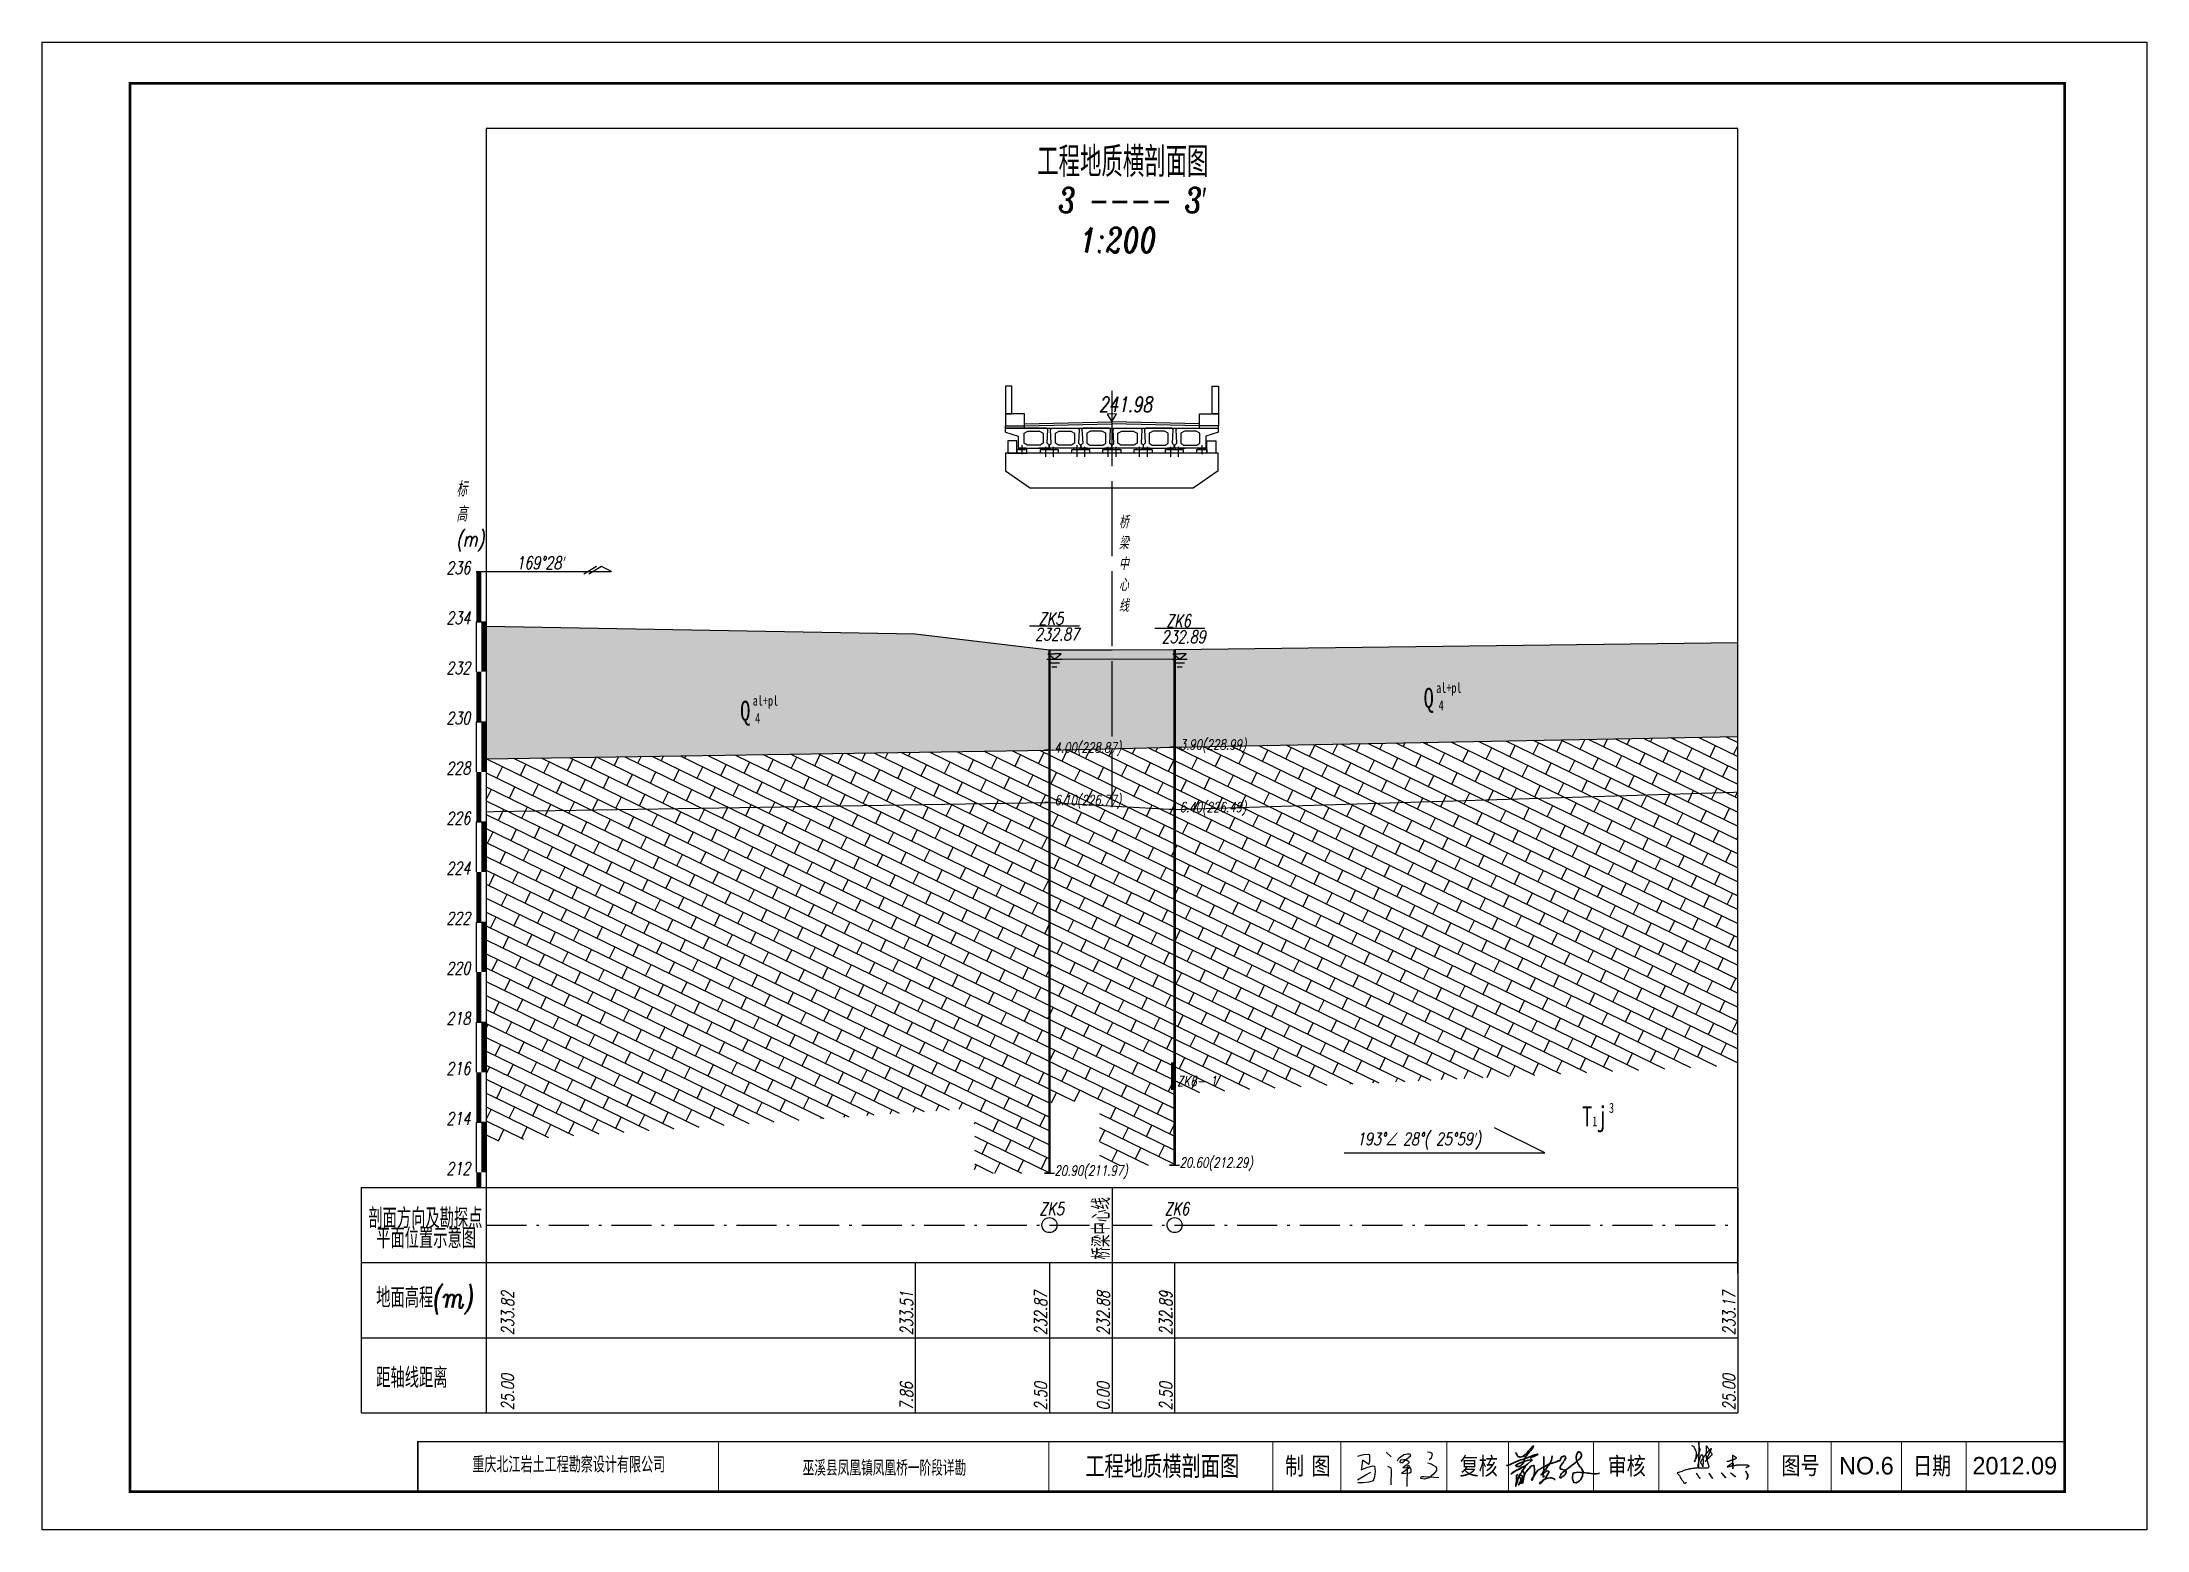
# Model space of a CAD drawing. Header units: millimetres. Extents: x -513 to 23624, y -721 to 12066.
# Drawn here: x 328.3 to 748.8, y -540.9 to -243.7 of the extents above; entities that cross this region are included whole.
import ezdxf
from ezdxf.enums import TextEntityAlignment as Align

# ---------------------------------------------------------------- set-up
doc = ezdxf.new("R2010")
doc.units = ezdxf.units.MM
for name, pattern in [('ACAD_ISO10W100', [18, 12, -3, 0, -3]), ('x-tc', [18, 15, -3]), ('公路风化界线', [12.5, 8, -2, 0.5, -2])]:
    doc.linetypes.add(name, pattern=pattern)
for name, color, linetype in [('C35', 1, 'Continuous'), ('图框', 7, 'Continuous'), ('地形线', 7, 'Continuous'), ('文字层', 7, 'Continuous'), ('桥型', 1, 'Continuous'), ('水位', 6, 'Continuous'), ('签名', 7, 'Continuous')]:
    doc.layers.add(name, color=color, linetype=linetype)
doc.layers.add('结构轮廓', color=1, linetype='Continuous', lineweight=35)
doc.styles.add('FS', font='fsdb_e.shx', dxfattribs={"width": 0.75, "bigfont": 'fsdb.shx'})
doc.styles.add('fsdb', font='italc1.shx', dxfattribs={"width": 0.75, "bigfont": 'fsdb.shx'})
doc.styles.add('FSMM', font='fsdb_e.shx', dxfattribs={"width": 0.75, "bigfont": 'fsdb.shx'})
doc.styles.get("Standard").update_dxf_attribs({"font": 'italc1.shx', "width": 0.75, "bigfont": 'fsdb.shx'})
doc.styles.add('xdb', font='italc1.shx', dxfattribs={"width": 0.75, "bigfont": 'fsdb.shx'})
doc.styles.add('宋体', font='italc1.shx', dxfattribs={"width": 0.75, "bigfont": 'fsdb.shx'})
doc.linetypes.add('x-bzh', pattern='A,0,-0.35,[138,ltypeshp.shx,S=0.3,R=0,X=-0.35,Y=0],-2.65', length=3)
pattern_1 = [(334.00855, (0, 0), (1.0955924, 2.247149), []), (64.00855, (0, 0), (-2.499846, 4.000097), [2.5, -2.5])]

msp = doc.modelspace()

# ---------------------------------------------------------------- texts
at = {"attachment_point": 1, "style": 'xdb'}
for s, insert, char_height, width in [('标', (411.04965, -331.48033), 3, 6), ('高', (411.04965, -336.48033), 3, 6), ('(m)', (411.04965, -341.48033), 3, 18), ('236', (409.04965, -347.48033), 2.5, 15), ('234', (409.04965, -357.48033), 2.5, 15), ('232', (409.04965, -367.48033), 2.5, 15), ('230', (409.04965, -377.48033), 2.5, 15), ('228', (409.04965, -387.48033), 2.5, 15), ('226', (409.04965, -397.48033), 2.5, 15), ('224', (409.04965, -407.48033), 2.5, 15), ('222', (409.04965, -417.48033), 2.5, 15), ('220', (409.04965, -427.48033), 2.5, 15), ('218', (409.04965, -437.48033), 2.5, 15), ('216', (409.04965, -447.48033), 2.5, 15), ('214', (409.04965, -457.48033), 2.5, 15), ('212', (409.04965, -467.48033), 2.5, 15), ('剖面方向及勘探点', (393.47555, -476.66403), 4, 35), ('ZK5', (527.54965, -475.52777), 2.5, 15), ('ZK6', (552.54965, -475.52777), 2.5, 15), ('平面位置示意图', (395.04965, -480.6512), 4, 35), ('地面高程(m)', (395.04965, -492.52777), 4, 35), ('距轴线距离', (395.04965, -508.52777), 4, 35)]:
    msp.add_mtext(s, dxfattribs=dict(at, insert=insert, char_height=char_height, width=width))
at = {"color": 7, "linetype": 'Continuous', "attachment_point": 1}
for s, insert, char_height, width, style in [('169°28′', (423.04965, -346.48033), 2.5, 35, 'xdb'), ('{\\fSimSun|b0|i0|c134|p2;al+pl}', (470.25543, -374.26654), 2, 20, '宋体'), ('{\\fSimSun|b0|i0|c134|p2;Q}', (604.29488, -372.70468), 4, 8, '宋体'), ('{\\fSimSun|b0|i0|c134|p2;al+pl}', (606.79488, -371.70468), 2, 20, '宋体'), ('{\\fSimSun|b0|i0|c134|p2;Q}', (467.75543, -375.26654), 4, 8, '宋体'), ('{\\fSimSun|b0|i0|c134|p2;4}', (470.75543, -377.76654), 2, 4, '宋体'), ('{\\fSimSun|b0|i0|c134|p2;4}', (607.29488, -375.20468), 2, 4, '宋体'), ('4.00(228.87)', (530.54965, -383.63033), 2, 48, 'xdb'), ('3.90(228.99)', (555.54965, -383.03033), 2, 48, 'xdb'), ('6.10(226.77)', (530.54965, -394.13033), 2, 48, 'xdb'), ('6.40(226.49)', (555.54965, -395.53033), 2, 48, 'xdb'), ('ZK6- 1', (555.04965, -450.28033), 2, 24, 'xdb'), (' 193°∠ 28°( 25°59′)', (589.68281, -461.56428), 2.5, 95, 'xdb'), ('20.60(212.29)', (555.54965, -466.53033), 2, 52, 'xdb'), ('20.90(211.97)', (530.54965, -468.13033), 2, 52, 'xdb')]:
    msp.add_mtext(s, dxfattribs=dict(at, insert=insert, char_height=char_height, width=width, style=style))
at = {"attachment_point": 1, "style": 'xdb'}
for s, insert, char_height, width, rotation in [('232.87', (526.6519, -360.74516), 2.5, 30, 359.9999985), ('ZK5', (527.41137, -357.61787), 2.5, 15, 359.9999985), ('桥梁中心线', (538.14595, -486.90064), 3.5, 30, 89.9999985), ('233.82', (420.04965, -502.02777), 2.5, 30, 89.9999985), ('233.51', (499.74965, -502.02777), 2.5, 30, 89.9999985), ('232.87', (526.54965, -502.02777), 2.5, 30, 89.9999985), ('232.88', (539.04965, -502.02777), 2.5, 30, 89.9999985), ('232.89', (551.54965, -502.02777), 2.5, 30, 89.9999985), ('233.17', (664.04965, -502.02777), 2.5, 30, 89.9999985), ('25.00', (420.04965, -517.02777), 2.5, 25, 89.9999985), ('7.86', (499.74965, -517.02777), 2.5, 20, 89.9999985), ('2.50', (526.54965, -517.02777), 2.5, 20, 89.9999985), ('0.00', (539.04965, -517.02777), 2.5, 20, 89.9999985), ('2.50', (551.54965, -517.02777), 2.5, 20, 89.9999985), ('25.00', (664.04965, -517.02777), 2.5, 25, 89.9999985)]:
    msp.add_mtext(s, dxfattribs=dict(at, insert=insert, char_height=char_height, width=width, rotation=rotation))
at = {"color": 7, "linetype": 'Continuous', "char_height": 2.5, "attachment_point": 1, "rotation": 359.9999985, "style": 'xdb'}
for s, insert, width in [('232.89', (551.93475, -361.24844), 30), ('ZK6', (552.88116, -358.08045), 15)]:
    msp.add_mtext(s, dxfattribs=dict(at, insert=insert, width=width))
at = {"attachment_point": 1}
for s, insert, char_height, width in [('\\f仿宋_GB2312|b0|i0|c134|p49;T\\H2;1\\H4;j', (635.94243, -456.28857), 4, 39.7944), ('\\f仿宋_GB2312|b0|i0|c134|p49;3', (641.32878, -455.59999), 2, 4.9655)]:
    msp.add_mtext(s, dxfattribs=dict(at, insert=insert, char_height=char_height, width=width))
at = {"layer": '图框', "color": 7, "linetype": 'Continuous'}
for s, height, style, width, p in [('工程地质横剖面图', 4.5, 'FS', 0.9, (552.08544, -528.07923)), ('重庆北江岩土工程勘察设计有限公司', 3.168, 'FSMM', 0.8, (433.50811, -527.71167)), ('巫溪县凤凰镇凤凰桥一阶段详勘', 3.072, 'FSMM', 0.8, (496.58028, -528.41176))]:
    msp.add_text(s, height=height, dxfattribs=dict(at, style=style, width=width)).set_placement(p, align=Align.MIDDLE)
at = {"layer": '图框', "color": 7, "linetype": 'Continuous', "style": 'FSMM'}
for s, height, p in [('制 图', 4, (581.16036, -528.08336)), ('复核', 4, (615.30265, -528.08336)), ('审核', 4, (644.86881, -528.08336)), ('图号', 4, (679.58784, -528.08336)), ('NO.6', 3.5, (692.75028, -528.08336)), ('日期', 4, (705.89474, -528.08336)), ('2012.09', 3.5, (722.39897, -528.08336))]:
    msp.add_text(s, height=height, dxfattribs=at).set_placement(p, align=Align.MIDDLE)
at = {"layer": '图框', "attachment_point": 1, "style": 'xdb'}
for s, insert, char_height, width in [('  工程地质横剖面图', (520.93686, -264.63228), 6, 84), (' 3 ---- 3′', (528.8284, -272.75382), 5, 100), ('1:200', (535.68581, -280.74668), 5, 100)]:
    msp.add_mtext(s, dxfattribs=dict(at, insert=insert, char_height=char_height, width=width))
at = {"layer": '桥型', "style": 'fsdb', "width": 0.75}
msp.add_text('241.98', height=3, dxfattribs=at).set_placement((539.43684, -317.57589))
at = {"layer": '桥型', "insert": (543.40429, -338.35955), "char_height": 2.5, "width": 1.4509533, "attachment_point": 1, "style": '宋体'}
msp.add_mtext('桥梁中心线', dxfattribs=at)

# ---------------------------------------------------------------- blocks, each defined once
blk = doc.blocks.new('A$C0A595376')
at = {"layer": '签名', "color": 7, "linetype": 'x-tc', "lineweight": -3}
for p, q in [((-0.84, 4.08), (0.06, 4.32)), ((-0.08, 3.48), (-0.22, 2.61)), ((0.41, 3.1), (-0.08, 3.48)), ((0.06, 4.32), (0.84, 4.39)), ((0.84, 4.39), (0.96, 4.29)), ((0.98, 3.4), (0.85, 2.81)), ((0.96, 4.29), (0.98, 3.4)), ((3.52, 4.68), (4.29, 4)), ((5.26, 3.36), (5.5, 3.77)), ((5.5, 3.77), (5.73, 4)), ((5.68, 3.28), (5.85, 3.53)), ((5.68, 3.17), (5.68, 3.28)), ((5.73, 4), (5.97, 4.14)), ((5.85, 3.53), (6.13, 3.55)), ((5.97, 4.14), (6.24, 4.34)), ((6.41, 3.36), (6.05, 3.08)), ((6.13, 3.55), (6.56, 3.55)), ((6.24, 4.34), (6.82, 4.44)), ((7.26, 4.09), (6.41, 3.36)), ((6.56, 3.55), (6.97, 3.3)), ((6.82, 4.44), (7, 4.45)), ((6.97, 3.3), (7.07, 3.11)), ((7, 4.45), (7.15, 4.44)), ((7.15, 4.44), (7.24, 4.35)), ((7.24, 4.35), (7.26, 4.09)), ((9.91, 4.75), (10.23, 4.7)), ((10.44, 3.8), (10.15, 3.53)), ((10.23, 4.7), (10.47, 4.62)), ((10.6, 4.38), (10.44, 3.8)), ((10.47, 4.62), (10.6, 4.38)), ((-0.87, 0.47), (-0.12, 0.9)), ((0, 0), (-0.82, 0)), ((-0.22, 2.61), (-0.31, 1.99)), ((-0.31, 1.99), (0.4, 2.28)), ((-0.12, 0.9), (0.43, 1.22)), ((0.87, 0.08), (0, 0)), ((0.4, 2.28), (1.49, 2.6)), ((0.85, 2.81), (0.41, 3.1)), ((0.43, 1.22), (1.2, 1.62)), ((1.54, 0.32), (0.87, 0.08)), ((1.49, 2.6), (1.73, 2.57)), ((1.73, 0.91), (1.54, 0.32)), ((1.73, 2.57), (1.82, 1.74)), ((1.82, 1.74), (1.73, 0.91)), ((3.74, 2.54), (4.24, 2.31)), ((4.24, 2.31), (4.32, 1.96)), ((4.32, 1.96), (4.26, -0.3)), ((5.73, 3.04), (5.68, 3.17)), ((6.05, 3.08), (5.73, 3.04)), ((7.2, 2.38), (5.9, 1.41)), ((5.9, 1.41), (7.16, 1.54)), ((6.54, 2.63), (6.11, 2.31)), ((6.11, 2.31), (7.2, 2.38)), ((7.07, 3.11), (6.54, 2.63)), ((6.75, 2.48), (6.73, -0.6)), ((6.8, 2.55), (6.75, 2.48)), ((6.88, 2.63), (6.8, 2.55)), ((7.12, 2.51), (6.88, 2.63)), ((7.35, 2.06), (7.12, 2.51)), ((7.16, 1.54), (7.39, 1.69)), ((7.39, 1.84), (7.35, 2.06)), ((7.39, 1.69), (7.39, 1.84)), ((8.88, 0.78), (8.98, 0.94)), ((8.88, 0.64), (8.88, 0.78)), ((9.41, 0.56), (8.88, 0.64)), ((8.98, 0.94), (9.3, 0.96)), ((9.3, 0.96), (11.64, 0.8)), ((10.15, 0.78), (9.41, 0.56)), ((9.89, 3.08), (10.44, 2.92)), ((10.81, 1.31), (10.15, 0.78)), ((10.44, 2.92), (10.76, 2.71)), ((10.76, 2.71), (11.13, 2.5)), ((11.27, 1.89), (10.81, 1.31)), ((11.13, 2.5), (11.27, 2.23)), ((11.27, 2.23), (11.27, 1.89))]:
    blk.add_line(p, q, dxfattribs=at)
blk = doc.blocks.new('A$C4A3225B1')
at = {"layer": '签名', "color": 7, "linetype": 'Continuous'}
for points in [[(1.36, 7.58), (1.79, 7.33), (1.86, 7.19), (1.94, 7.05), (2.02, 6.89), (2.17, 6.56), (2.24, 6.4), (2.27, 6.18), (2.29, 5.78), (2.26, 5.6), (2.2, 5.26), (2.16, 5.04), (2, 4.42), (2.04, 4.58), (1.99, 4.44), (1.94, 4.3), (1.99, 4.42), (2.01, 4.46), (2.04, 4.51), (2.06, 4.55), (2.07, 4.58), (2.09, 4.62), (2.11, 4.66), (2.14, 4.71), (2.16, 4.75), (2.18, 4.79), (2.19, 4.82), (2.32, 5.09), (2.4, 5.25), (2.47, 5.39), (2.52, 5.5), (2.58, 5.62), (2.66, 5.78), (2.78, 6.02), (2.88, 6.22), (2.97, 6.41), (3.03, 6.53), (3.08, 6.63), (3.11, 6.7), (3.08, 6.77), (3.04, 6.86), (3.01, 6.93), (2.96, 7.03), (2.94, 7.14), (2.92, 7.25), (2.9, 7.38), (2.88, 7.51), (2.86, 7.63), (2.84, 7.73), (2.83, 7.82), (2.83, 7.99), (2.81, 8.25), (2.83, 7.99), (2.81, 7.91), (2.84, 7.73), (2.8, 7.52), (2.8, 7.29), (2.79, 7.02), (2.79, 6.64), (2.79, 6.38), (2.78, 6.26), (2.78, 6.09), (2.78, 6.02), (2.78, 5.8), (2.77, 5.32), (2.76, 4.8), (2.75, 4.23), (2.75, 4.03), (2.75, 3.93), (2.75, 3.84), (2.75, 3.74), (2.74, 3.65), (2.74, 3.6), (2.74, 3.55), (2.74, 3.5), (2.74, 3.43), (2.74, 3.29), (2.74, 3.23), (2.74, 3.15), (2.71, 3.19), (2.69, 3.23), (2.68, 3.29), (2.68, 3.37), (2.68, 3.48), (2.67, 3.61), (2.66, 3.73), (2.68, 3.78), (2.69, 3.83), (2.71, 3.88), (2.73, 3.95), (2.75, 4.03), (2.78, 4.14), (2.8, 4.2), (2.81, 4.25), (2.82, 4.28), (2.83, 4.32), (2.85, 4.37), (2.86, 4.39), (2.87, 4.45), (2.94, 4.68), (2.99, 4.84), (3.02, 4.95), (3.06, 5.1), (3.08, 5.17), (3.11, 5.27), (3.15, 5.38), (3.19, 5.53), (3.28, 5.63), (3.32, 5.67), (3.36, 5.73), (3.43, 5.71), (3.49, 5.7), (3.53, 5.64), (3.56, 5.58), (3.58, 5.46), (3.58, 5.37), (3.6, 5.25), (3.61, 5.16), (3.62, 5.06), (3.63, 4.98), (3.63, 4.97), (3.66, 4.68), (3.68, 4.48), (3.69, 4.38), (3.68, 4.28), (3.67, 4.22), (3.67, 4.15), (3.66, 4.05), (3.65, 3.99), (3.64, 3.88), (3.63, 3.8), (3.61, 3.6), (3.61, 3.44), (3.61, 3.36), (3.61, 3.32), (3.61, 3.28), (3.6, 3.32), (3.59, 3.36), (3.58, 3.39), (3.56, 3.43), (3.54, 3.49), (3.53, 3.54), (3.5, 3.62), (3.48, 3.67), (3.46, 3.73), (3.44, 3.8), (3.41, 3.83), (3.38, 3.86), (3.35, 3.89), (3.33, 3.91), (3.28, 3.96), (3.26, 3.98), (3.23, 4.01), (3.21, 4.03), (3.21, 4.05), (3.21, 4.08), (3.2, 4.1), (3.2, 4.14), (3.2, 4.16), (3.19, 4.25), (3.24, 4.35), (3.27, 4.41), (3.32, 4.51), (3.36, 4.58), (3.4, 4.64), (3.44, 4.71), (3.49, 4.79), (3.52, 4.82), (3.54, 4.85), (3.59, 4.92), (3.63, 4.98), (3.69, 5.06), (3.74, 5.13), (3.79, 5.19), (3.86, 5.3), (3.91, 5.37), (3.99, 5.47), (4.04, 5.54), (4.15, 5.69), (4.22, 5.78), (4.35, 5.95), (4.4, 6.03), (4.44, 6.08), (4.49, 6.14), (4.52, 6.17), (4.56, 6.22), (4.63, 6.3), (4.69, 6.38), (4.73, 6.43), (4.77, 6.47), (4.81, 6.53), (4.86, 6.57), (4.89, 6.6), (4.95, 6.65), (4.98, 6.68), (5.05, 6.75), (5.15, 6.84), (5.23, 6.91), (5.23, 6.98), (5.29, 6.98), (5.3, 6.98), (5.32, 6.98), (5.27, 6.87), (5.22, 6.77), (5.17, 6.65), (5.12, 6.54), (5.09, 6.43), (5.02, 6.32), (4.97, 6.2), (4.89, 6.04), (4.87, 5.99), (4.8, 5.84), (4.73, 5.68), (4.68, 5.57), (4.63, 5.46), (4.6, 5.39), (4.56, 5.31), (4.48, 5.13), (4.43, 5.02), (4.36, 4.86), (4.29, 4.72), (4.25, 4.63), (4.2, 4.5), (4.17, 4.44), (4.14, 4.38), (4.21, 4.45), (4.26, 4.5), (4.3, 4.55), (4.38, 4.62), (4.43, 4.65), (4.42, 4.67), (4.49, 4.74), (4.57, 4.82), (4.59, 4.85), (4.69, 4.95), (4.76, 5.02), (4.81, 5.08), (4.92, 5.18), (4.99, 5.25), (5.03, 5.3), (5.09, 5.37), (5.15, 5.42), (5.2, 5.47), (5.26, 5.54), (5.3, 5.58), (5.35, 5.63), (5.39, 5.67), (5.42, 5.7), (5.44, 5.72), (5.47, 5.75), (5.49, 5.77), (5.47, 5.81), (5.45, 5.84), (5.43, 5.87), (5.35, 6), (5.23, 6.19), (5.14, 6.35), (5.08, 6.45), (4.95, 6.65), (4.82, 6.85), (4.66, 7.06), (4.57, 7.2), (4.44, 7.38), (4.35, 7.44), (4.26, 7.5), (4.26, 7.33), (4.26, 7.18), (4.26, 7.08), (4.26, 6.84), (4.26, 6.65), (4.26, 6.44), (4.26, 6.23), (4.24, 6.04), (4.21, 5.85), (4.22, 5.78), (4.15, 5.69), (4.23, 5.59), (4.24, 5.33), (4.28, 5.16), (4.31, 5), (4.36, 4.86), (4.43, 4.65), (4.54, 4.3), (4.59, 4.09), (4.64, 3.88), (4.71, 3.7), (4.79, 3.53), (4.76, 3.25), (4.66, 3.1), (4.4, 3.06), (4.14, 3.03), (3.83, 3.03), (3.65, 3.03), (3.36, 3.03), (3.09, 3.05), (2.9, 3.06), (2.74, 3.06), (2.66, 3.08), (2.35, 3.05), (2.04, 3.03), (1.78, 2.99), (1.6, 2.96), (1.27, 2.92), (0.88, 2.84), (0.66, 2.79), (0.36, 2.73), (-0.34, 2.48), (-0.58, 2.39), (-1.04, 2.23), (-1.29, 2.15), (-1.54, 2.08), (-1.34, 1.86), (-0.94, 1.28), (-0.74, 0.9), (-0.53, 0.64), (-0.32, 0.37), (-0.23, 0.22), (-0.08, 0.02), (0.16, 0.02), (0.34, 0.31)], [(8.39, 4.43), (8.55, 4.43), (8.62, 4.44), (8.71, 4.44), (8.77, 4.45), (8.84, 4.45), (8.91, 4.48), (9.06, 4.54), (9.14, 4.57), (9.27, 4.63), (9.43, 4.67), (9.49, 4.69), (9.63, 4.72), (9.72, 4.75), (9.85, 4.81), (9.9, 4.84), (10.07, 4.91), (10.15, 4.95), (10.25, 5.01), (10.35, 5.08), (10.24, 5.14), (10.15, 5.2), (10.05, 5.27), (9.99, 5.31), (9.9, 5.37), (9.81, 5.43), (9.74, 5.48), (9.67, 5.53), (9.61, 5.57), (9.52, 5.63), (9.52, 5.55), (9.52, 5.37), (9.53, 5.29), (9.53, 5.11), (9.53, 5.04), (9.53, 4.94), (9.54, 4.86), (9.54, 4.79), (9.54, 4.72), (9.54, 4.7), (9.54, 4.64), (9.54, 4.61), (9.54, 4.55), (9.54, 4.52), (9.54, 4.46), (9.55, 4.39), (9.55, 4.28), (9.55, 4.16), (9.55, 4.04), (9.56, 3.95), (9.56, 3.78), (9.56, 3.68), (9.56, 3.58), (9.58, 3.52), (9.57, 3.41), (9.57, 3.3), (9.57, 3.23), (9.58, 3.1), (9.63, 3.09), (9.59, 3.02), (9.6, 2.96), (9.59, 2.9), (9.61, 3.03), (9.62, 3.07), (9.63, 3.13), (9.64, 3.19), (9.67, 3.26), (9.66, 3.31), (9.67, 3.39), (9.68, 3.45), (9.69, 3.5), (9.7, 3.54), (9.75, 3.69), (9.73, 3.78), (9.77, 3.83), (9.74, 3.85), (9.72, 3.87), (9.68, 3.9), (9.64, 3.93), (9.62, 3.95), (9.56, 3.95), (9.51, 3.95), (9.39, 3.95), (9.31, 3.89), (9.26, 3.86), (9.2, 3.81), (9.13, 3.77), (9.09, 3.74), (9.05, 3.71), (9.01, 3.68), (8.95, 3.64), (8.9, 3.6), (8.83, 3.55), (8.77, 3.51), (8.73, 3.49), (8.69, 3.46), (8.63, 3.42), (8.6, 3.39), (8.56, 3.36), (8.52, 3.34), (8.47, 3.3), (8.59, 3.32), (8.73, 3.35), (8.83, 3.37), (8.92, 3.39), (9.02, 3.41), (9.11, 3.43), (9.17, 3.44), (9.26, 3.46), (9.35, 3.47), (9.45, 3.49), (9.49, 3.5), (9.56, 3.52), (9.65, 3.53), (9.73, 3.55), (9.8, 3.56), (9.87, 3.58), (9.97, 3.59), (10.03, 3.6), (10.11, 3.62), (10.19, 3.63), (10.27, 3.65), (10.31, 3.65), (10.37, 3.67), (10.42, 3.68), (10.51, 3.68), (10.88, 3.7), (10.97, 3.7), (11.17, 3.7), (11.28, 3.7), (11.4, 3.7), (11.54, 3.7), (11.65, 3.7), (11.82, 3.7), (11.94, 3.7), (12.05, 3.7), (12.18, 3.69), (12.26, 3.69), (12.34, 3.68), (12.41, 3.68), (12.47, 3.68), (12.6, 3.63), (12.72, 3.58), (12.75, 3.55), (12.84, 3.5), (12.82, 3.48), (12.79, 3.41), (12.75, 3.35), (12.69, 3.32), (12.64, 3.3), (12.52, 3.25), (12.45, 3.22), (12.37, 3.18), (12.29, 3.14), (12.22, 3.1)], [(4.8, 2.02), (4.94, 1.89), (4.99, 1.81), (5.07, 1.71), (5.08, 1.61), (5.16, 1.57), (5.18, 1.48), (5.24, 1.39), (5.29, 1.32), (5.37, 1.2), (5.43, 1.11), (5.49, 1.02), (5.52, 0.98), (5.56, 1.03), (5.48, 1.12), (5.37, 1.2), (5.3, 1.31), (5.25, 1.45), (5.07, 1.63), (5, 1.73), (4.89, 1.9), (4.8, 2.02), (5.14, 1.6), (5.21, 1.5), (5.36, 1.27), (5.53, 1.04), (5.52, 1.03), (5.46, 1.08), (5.42, 1.14), (5.37, 1.21), (5.31, 1.29), (5.27, 1.35), (5.21, 1.43), (5.17, 1.49), (5.11, 1.54)], [(7.32, 2.1), (7.46, 1.98), (7.53, 1.91), (7.61, 1.81), (7.64, 1.72), (7.72, 1.68), (7.75, 1.59), (7.81, 1.51), (7.86, 1.45), (7.96, 1.33), (8.03, 1.25), (8.1, 1.17), (8.13, 1.13), (8.16, 1.18), (8.08, 1.26), (7.96, 1.33), (7.88, 1.43), (7.82, 1.57), (7.63, 1.73), (7.54, 1.83), (7.42, 1.98), (7.32, 2.1), (7.69, 1.71), (7.77, 1.62), (7.95, 1.4), (8.14, 1.18), (8.12, 1.17), (8.06, 1.22), (8.01, 1.27), (7.96, 1.34), (7.89, 1.41), (7.84, 1.47), (7.78, 1.55), (7.73, 1.6), (7.67, 1.65)], [(9.16, 2.08), (9.33, 1.99), (9.4, 1.93), (9.5, 1.85), (9.54, 1.77), (9.63, 1.74), (9.67, 1.66), (9.75, 1.6), (9.82, 1.54), (9.94, 1.45), (10.02, 1.38), (10.1, 1.31), (10.14, 1.28), (10.16, 1.34), (10.06, 1.4), (9.94, 1.44), (9.83, 1.53), (9.75, 1.65), (9.53, 1.78), (9.43, 1.86), (9.28, 1.98), (9.16, 2.08), (9.6, 1.77), (9.7, 1.69), (9.91, 1.51), (10.13, 1.33), (10.12, 1.32), (10.05, 1.35), (9.99, 1.4), (9.93, 1.45), (9.85, 1.52), (9.79, 1.57), (9.72, 1.63), (9.66, 1.67), (9.59, 1.71)], [(12.12, 2.45), (12.38, 2.07), (12.56, 1.81), (12.59, 1.67), (12.62, 1.52), (12.56, 1.24), (12.51, 1.11), (12.46, 0.99), (12.39, 0.88), (12.33, 0.77), (12.46, 1.06), (12.56, 1.31), (12.57, 1.57), (12.55, 1.64), (12.55, 1.73), (12.52, 1.83), (12.45, 1.91), (12.43, 1.95), (12.41, 1.98), (12.3, 2.18), (12.23, 2.28), (12.17, 2.37), (12.12, 2.45), (12.41, 2.03), (12.44, 1.99), (12.48, 1.93), (12.51, 1.89), (12.53, 1.85), (12.55, 1.83), (12.56, 1.8), (12.57, 1.77), (12.58, 1.71), (12.59, 1.67), (12.59, 1.63), (12.6, 1.59), (12.59, 1.57), (12.59, 1.54), (12.6, 1.52), (12.61, 1.49), (12.59, 1.38), (12.54, 1.27), (12.52, 1.22), (12.48, 1.13), (12.46, 1.06), (12.4, 0.91), (12.39, 0.88), (12.37, 0.85), (12.35, 0.82), (12.34, 0.79), (12.33, 0.77)]]:
    blk.add_spline(points, degree=3, dxfattribs=at)
at = {"layer": '签名', "color": 7, "linetype": 'Continuous', "start_tangent": (0.570994, -0.820954), "end_tangent": (0.570994, -0.820954)}
blk.add_spline([(2.31, 2.02), (2.48, 1.77), (2.58, 1.64), (2.67, 1.5), (2.76, 1.38), (2.86, 1.23), (2.97, 1.1), (3.05, 1.05), (3.03, 0.98), (2.96, 1.05), (2.9, 1.11), (2.85, 1.19), (2.8, 1.25), (2.75, 1.34), (2.7, 1.42), (2.61, 1.54), (2.54, 1.69), (2.45, 1.82), (2.4, 1.89), (2.31, 2.02)], degree=3, dxfattribs=at)
blk = doc.blocks.new('z')
at = {"layer": '图框', "color": 7, "lineweight": 35}
for points in [[(35627840.7, 3315040.9), (35627841.2, 3315040.2), (35627841.5, 3315040), (35627842.1, 3315040.1), (35627843.9, 3315040.9), (35627845.2, 3315041.5), (35627847, 3315042.3), (35627848.9, 3315043.1), (35627850.9, 3315044), (35627852.8, 3315044.9), (35627854.8, 3315045.8), (35627857.3, 3315046.3), (35627859.6, 3315047.1), (35627862.4, 3315048.1), (35627865, 3315049.2), (35627866.5, 3315049.9), (35627868.8, 3315050.7), (35627870.9, 3315051.2), (35627872, 3315051.5), (35627872.3, 3315051.2), (35627871.6, 3315050.8), (35627869.7, 3315049.8), (35627868.3, 3315049.1), (35627867, 3315048.7), (35627866.1, 3315048.2), (35627865.4, 3315048), (35627864.6, 3315047.6)], [(35627849.8, 3315053.1), (35627850.8, 3315051.7), (35627851.6, 3315050.4), (35627852.3, 3315049.2), (35627853.1, 3315048.9), (35627853.8, 3315048.7), (35627854.6, 3315048.4), (35627855.6, 3315048.7), (35627857.1, 3315049.2), (35627859.3, 3315050.9), (35627860.8, 3315052.1), (35627862, 3315053.6), (35627862.9, 3315054.7), (35627864.1, 3315056.2), (35627865.5, 3315057.3), (35627866.4, 3315058.7), (35627867.8, 3315059.8), (35627867.2, 3315057.9), (35627865.1, 3315055.3), (35627863.8, 3315053.7), (35627861.9, 3315051.4), (35627860.7, 3315049.9), (35627858.7, 3315048.1)], [(35627894.7, 3315045), (35627895.1, 3315046.9), (35627895.5, 3315047.8), (35627896.3, 3315048.7), (35627897.7, 3315049.3), (35627898.8, 3315049.7), (35627899.5, 3315049.4), (35627899.8, 3315049), (35627900.1, 3315048.6), (35627900.2, 3315047.9), (35627899.7, 3315046.8), (35627898.9, 3315045.1), (35627898.6, 3315044.7), (35627898.1, 3315044), (35627897.5, 3315042.9), (35627896.9, 3315042.3), (35627896.3, 3315041.5), (35627895.1, 3315039.6), (35627894.8, 3315039.1), (35627894.5, 3315038.4), (35627894.5, 3315038.2), (35627894.5, 3315037.5), (35627894.5, 3315037.2), (35627894.8, 3315036.9), (35627895.7, 3315036.5), (35627896.1, 3315036.5), (35627897.5, 3315036.2), (35627898.1, 3315035.8), (35627899.5, 3315035.4), (35627900, 3315034.9), (35627900.7, 3315034.3), (35627900.7, 3315033.5), (35627900.4, 3315032.9), (35627900.3, 3315032.6), (35627900, 3315031.7), (35627899.6, 3315031.2), (35627898.5, 3315030.1), (35627897.7, 3315029.5), (35627897.2, 3315029), (35627896.7, 3315028.6), (35627896.4, 3315028.4), (35627895.9, 3315028.1), (35627895.4, 3315027.9), (35627895.1, 3315027.9), (35627894.5, 3315027.8), (35627894.1, 3315028.6), (35627894.1, 3315028.9), (35627894.9, 3315029.6), (35627895.3, 3315031.1), (35627896.1, 3315032.1), (35627897, 3315033), (35627901.2, 3315036.6), (35627903.4, 3315037.9), (35627906, 3315040.2), (35627908.9, 3315042), (35627911.6, 3315044.3), (35627913.2, 3315045.9), (35627914.8, 3315047.1), (35627916, 3315049.4), (35627915.9, 3315050.9), (35627915.8, 3315051.9), (35627915.5, 3315052.6), (35627914.9, 3315053.2), (35627914.5, 3315053.5), (35627913.5, 3315053.7), (35627912.7, 3315053.7), (35627912.4, 3315053.3), (35627912, 3315052.6), (35627911.6, 3315052.1), (35627911.3, 3315051.5), (35627911.1, 3315050.6), (35627911, 3315050), (35627910.9, 3315049.4), (35627910.7, 3315048.7), (35627910.6, 3315048.1), (35627910.7, 3315047.8), (35627910.7, 3315047.2), (35627910.9, 3315046.9), (35627910.9, 3315046.3), (35627911.5, 3315044.2), (35627912.1, 3315043.3), (35627912.5, 3315042), (35627913.1, 3315041), (35627913.8, 3315039.7), (35627914.5, 3315038.8), (35627915.6, 3315037.7), (35627916.1, 3315037), (35627917.4, 3315034.8), (35627917.6, 3315033.8), (35627917.7, 3315033), (35627917.4, 3315031.9), (35627917.1, 3315030.3), (35627917.1, 3315029.6), (35627916.8, 3315028.7), (35627916.5, 3315028.1), (35627915.6, 3315026.7), (35627914.9, 3315025.9), (35627914, 3315024.8), (35627913.1, 3315024), (35627912.3, 3315023.4), (35627911.7, 3315023.3), (35627910.7, 3315022.8), (35627909.3, 3315022.9), (35627908.2, 3315023.2), (35627908, 3315023.8), (35627907.6, 3315024.9), (35627907, 3315026.4), (35627907, 3315027.6), (35627907.1, 3315029.4), (35627907.2, 3315030.7), (35627907.5, 3315032), (35627908.6, 3315032.9), (35627910.7, 3315033.2), (35627912.1, 3315033.4), (35627915.5, 3315033), (35627918.2, 3315033), (35627920.5, 3315032.7), (35627922.2, 3315032.5), (35627923.8, 3315032.3), (35627925.9, 3315032.1), (35627928.6, 3315031.9), (35627930.8, 3315031.9), (35627932.8, 3315032), (35627933.6, 3315032), (35627934, 3315032.6)], [(35627858.8, 3315046.9), (35627858.6, 3315044.6), (35627858.2, 3315043.6), (35627857.6, 3315042.6), (35627857.1, 3315041.9), (35627856.3, 3315041.1), (35627855.2, 3315040.2), (35627854.3, 3315039.6), (35627853.2, 3315039.1), (35627852.3, 3315039.1), (35627851.2, 3315039.2), (35627850.2, 3315039.7), (35627850.3, 3315040.3), (35627850.7, 3315040.9), (35627852.4, 3315041.7), (35627853.9, 3315042.4), (35627855.7, 3315043), (35627857.6, 3315043.7), (35627859.3, 3315044.3), (35627861.5, 3315045), (35627863.2, 3315045.5), (35627865, 3315045.7), (35627866.2, 3315045.8), (35627866.4, 3315045.4), (35627865.7, 3315044.9), (35627861.9, 3315041.4), (35627860.7, 3315040.7), (35627859.3, 3315039.6), (35627857.2, 3315038.7), (35627853.7, 3315036.6), (35627850.5, 3315035.2), (35627849.1, 3315034), (35627847.9, 3315033.4), (35627845.4, 3315031.7), (35627845.3, 3315031.7), (35627848.5, 3315034), (35627849.7, 3315034.6), (35627850.8, 3315035.4), (35627853.2, 3315036.5), (35627854.5, 3315037.3), (35627856.5, 3315038.3), (35627857.9, 3315038.8), (35627859.5, 3315039.5), (35627859.8, 3315039.3), (35627859.2, 3315038.2), (35627856.9, 3315035.5), (35627855.9, 3315034.5), (35627855.5, 3315034.3)], [(35627852.3, 3315031.2), (35627850.8, 3315030.1), (35627850.9, 3315028.8), (35627850.8, 3315027.2), (35627850.9, 3315024.8), (35627850.7, 3315023.5), (35627850.3, 3315021.3), (35627850.2, 3315019.5), (35627850.1, 3315019.1), (35627850.2, 3315020), (35627850.8, 3315022.2), (35627851.8, 3315024.4), (35627852.6, 3315027.3), (35627853.3, 3315029), (35627854.1, 3315030.7), (35627855, 3315032.3), (35627856.1, 3315033.4), (35627857, 3315034.3), (35627857.7, 3315034.2), (35627858.2, 3315032.8), (35627858.4, 3315032.4), (35627858.4, 3315030.3), (35627858, 3315026.7), (35627857.5, 3315024.3), (35627857.1, 3315023.2), (35627856.8, 3315022.4), (35627856.3, 3315022.4), (35627855.9, 3315022.5), (35627855.5, 3315023.8), (35627855.2, 3315025.5), (35627854.7, 3315027.1), (35627853.9, 3315028.5), (35627853.5, 3315030), (35627853.6, 3315030.7), (35627854.2, 3315030.8), (35627855, 3315030.5), (35627856.1, 3315029.9), (35627856.8, 3315029.4), (35627857.8, 3315028.6), (35627857.8, 3315027.4), (35627857.2, 3315025.7), (35627856.3, 3315024.5), (35627855.6, 3315023.4), (35627854.4, 3315022.2), (35627854.1, 3315021.7), (35627853.5, 3315021.2), (35627853, 3315020.8), (35627852.7, 3315020.8), (35627854.1, 3315023.1), (35627855, 3315024.7), (35627856, 3315026.4), (35627856.9, 3315028), (35627858.4, 3315029.8), (35627859.2, 3315031.7), (35627860.2, 3315033.4), (35627861, 3315034.1), (35627862.5, 3315036.3), (35627863.8, 3315037.5), (35627864.8, 3315039), (35627866.3, 3315039.8), (35627867.6, 3315040.2), (35627868.1, 3315040), (35627868.5, 3315039.3), (35627868.7, 3315038.4), (35627869, 3315036.5), (35627868.8, 3315035.3), (35627868.8, 3315033.8), (35627868.5, 3315031.2), (35627867.6, 3315028.1), (35627867.2, 3315026.7), (35627867, 3315026), (35627866.6, 3315025.5), (35627866.1, 3315025.5), (35627866, 3315026.3), (35627866.2, 3315026.8), (35627867.3, 3315028), (35627869.1, 3315030.8), (35627869.8, 3315032.1), (35627871.2, 3315033.8), (35627872.3, 3315035.4), (35627874, 3315036.2), (35627876.8, 3315038.1), (35627879.1, 3315039), (35627883.4, 3315041.6), (35627887.5, 3315042.7), (35627891, 3315043.9), (35627892.8, 3315044.7), (35627894.2, 3315044.9), (35627894.7, 3315045)], [(35627886.5, 3315049.8), (35627886.4, 3315047.5), (35627886, 3315045.5), (35627884.4, 3315042.2), (35627883.3, 3315040.6), (35627882.3, 3315039.5), (35627881.1, 3315037.7), (35627880, 3315036.2), (35627878.4, 3315035), (35627877.2, 3315033.2), (35627876.5, 3315031.6), (35627875.4, 3315030.6), (35627876.1, 3315031.4), (35627877.1, 3315032), (35627878.8, 3315033), (35627880.1, 3315034.2), (35627881.3, 3315034.6), (35627883.1, 3315034.3), (35627883.4, 3315033.2), (35627882.7, 3315032.1), (35627881.4, 3315029.8), (35627879.6, 3315026.9), (35627878.1, 3315025.5), (35627876.7, 3315023.7), (35627875.7, 3315023), (35627874.8, 3315021.9), (35627874, 3315021.9), (35627874.2, 3315022.8), (35627875.6, 3315023.7), (35627876.9, 3315025.2), (35627878.5, 3315026.1), (35627880.9, 3315027.1), (35627882.5, 3315027.5), (35627884.7, 3315027.8), (35627885.9, 3315027.8), (35627886.9, 3315027.4), (35627888.6, 3315026.8), (35627889.1, 3315026.2), (35627889.6, 3315025.3)], [(35627878.1, 3315049.2), (35627878.3, 3315039.9), (35627878.1, 3315036.1), (35627877.8, 3315033.7), (35627877.5, 3315030.8), (35627877.5, 3315029), (35627877.9, 3315028.3), (35627878.7, 3315030)]]:
    blk.add_lwpolyline(points, dxfattribs=at)
blk = doc.blocks.new('ewew')
at = {"layer": 'C35', "color": 1, "flags": 128}
blk.add_lwpolyline([(453906.033, 3475331.048), (453906.083, 3475330.998), (453906.053, 3475330.448), (453906.133, 3475330.368), (453906.133, 3475330.248), (453904.893, 3475330.248), (453904.893, 3475330.368), (453904.967, 3475330.442), (453904.943, 3475330.998), (453904.993, 3475331.048), (453906.033, 3475331.048)], dxfattribs=at)
at = {"layer": 'C35', "color": 1}
blk.add_lwpolyline([(453905.133, 3475330.848), (453905.283, 3475330.928), (453905.743, 3475330.928), (453905.893, 3475330.848), (453905.893, 3475330.448), (453905.773, 3475330.368), (453905.253, 3475330.368), (453905.133, 3475330.448), (453905.133, 3475330.848)], dxfattribs=at)
blk = doc.blocks.new('ewewe')
at = {"layer": 'C35', "color": 1}
for p, q in [((453909.428, 3475326.706), (453909.428, 3475326.866)), ((453911.068, 3475326.866), (453909.428, 3475326.866)), ((453909.428, 3475326.706), (453909.928, 3475326.546)), ((453909.928, 3475326.546), (453909.928, 3475326.066)), ((453911.118, 3475326.816), (453911.068, 3475326.866)), ((453911.088, 3475326.266), (453911.118, 3475326.816)), ((453911.168, 3475326.186), (453911.088, 3475326.266)), ((453911.168, 3475326.066), (453911.168, 3475326.186)), ((453911.168, 3475326.066), (453911.168, 3475326.186)), ((453909.928, 3475326.066), (453911.168, 3475326.066))]:
    blk.add_line(p, q, dxfattribs=at)
blk.add_lwpolyline([(453910.168, 3475326.666), (453910.318, 3475326.746), (453910.778, 3475326.746), (453910.928, 3475326.666), (453910.928, 3475326.266), (453910.808, 3475326.186), (453910.288, 3475326.186), (453910.168, 3475326.266), (453910.168, 3475326.666)], dxfattribs=at)
at = {"layer": '结构轮廓', "color": 1}
for p, q in [((453909.949, 3475326.066), (453910.248, 3475326.066)), ((453910.749, 3475326.066), (453911.048, 3475326.066))]:
    blk.add_line(p, q, dxfattribs=at)
blk = doc.blocks.new('地下水标记(剖面)')
at = {"layer": '文字层', "color": 7, "linetype": 'Continuous'}
for p, q in [((-1.53, 0), (1.53, 0)), ((0, 0.01), (-1.32, 1.1)), ((-1.32, 1.1), (0, 1.1)), ((0, 0.01), (1.32, 1.1)), ((1.32, 1.1), (0, 1.1)), ((-1.01, -0.75), (0.99, -0.75)), ((-0.51, -1.5), (0.49, -1.5))]:
    blk.add_line(p, q, dxfattribs=at)

# ---------------------------------------------------------------- hatches: boundary and pattern name
at = {"linetype": 'Continuous'}
h = msp.add_hatch(dxfattribs=at)
h.set_pattern_fill('LST', style=0, pattern_type=2)
h.set_pattern_definition([(0, (0, 0), (0, 10), [1, -9]), (45, (1, 0), (-10, 8e-16), [0.70711, -13.43503]), (135, (0, 0), (-8e-16, -10), [0.70711, -13.43503]), (90, (-0.5, 0.5), (-10, 6e-16), [0.5, -9.5]), (135, (3.75, 3.75), (-8e-16, -10), [1.06066, -13.08148]), (90, (1.5, 0.5), (-10, 6e-16), [0.5, -9.5]), (45, (-0.5, 1), (-10, 8e-16), [0.70711, -13.43503]), (0, (0, 1.5), (0, 10), [1, -9]), (135, (1.5, 1), (-8e-16, -10), [0.70711, -13.43503]), (45, (7.5, -0.5), (-10, 8e-16), [0.70711, -13.43503]), (90, (8, 0), (-10, 6e-16), [1, -9]), (135, (8, 1), (-8e-16, -10), [0.70711, -13.43503]), (0, (7, -0.5), (0, 10), [0.5, -9.5]), (0, (7, 1.5), (0, 10), [0.5, -9.5]), (135, (7, -0.5), (-8e-16, -10), [0.70711, -13.43503]), (90, (6.5, 0), (-10, 6e-16), [1, -9]), (45, (6.5, 1), (-10, 8e-16), [0.70711, -13.43503]), (0, (3.75, 3.75), (0, 10), [0.5, -9.5]), (45, (4.25, 3.75), (-10, 8e-16), [0.70711, -13.43503]), (90, (4.75, 4.25), (-10, 6e-16), [0.5, -9.5]), (135, (4.75, 4.75), (-8e-16, -10), [1.06066, -13.08148]), (0, (3.5, 5.5), (0, 10), [0.5, -9.5]), (90, (3, 4.5), (-10, 6e-16), [0.5, -9.5]), (45, (3, 5), (-10, 8e-16), [0.70711, -13.43503]), (0, (7.5, 5), (0, 10), [0.5, -9.5]), (45, (8, 5), (-10, 8e-16), [1.06066, -13.08148]), (90, (8.75, 5.75), (-10, 6e-16), [0.5, -9.5]), (135, (7.5, 5), (-8e-16, -10), [0.70711, -13.43503]), (90, (7, 5.5), (-10, 6e-16), [0.5, -9.5]), (45, (7, 6), (-10, 8e-16), [1.06066, -13.08148]), (0, (7.75, 6.75), (0, 10), [0.5, -9.5]), (135, (8.75, 6.25), (-8e-16, -10), [0.70711, -13.43503]), (0, (3.75, 7.5), (0, 10), [0.5, -9.5]), (135, (3.75, 7.5), (-8e-16, -10), [0.70711, -13.43503]), (90, (3.25, 8), (-10, 6e-16), [0.5, -9.5]), (45, (3.25, 8.5), (-10, 8e-16), [1.06066, -13.08148]), (0, (4, 9.25), (0, 10), [0.5, -9.5]), (135, (5, 8.75), (-8e-16, -10), [0.70711, -13.43503]), (90, (5, 8.25), (-10, 6e-16), [0.5, -9.5]), (45, (4.25, 7.5), (-10, 8e-16), [1.06066, -13.08148]), (90, (0, 1.2), (-2.5, 2.5), [0.1, -4.9]), (0, (0, 1.3), (2.5, 2.5), [0.1, -4.9]), (90, (0.1, 1.2), (-2.5, 2.5), [0.1, -4.9]), (0, (0, 1.2), (2.5, 2.5), [0.1, -4.9])])
h.paths.add_polyline_path([(554.54965, -365.03033), (554.54965, -384.53033), (667.04965, -382.39593), (667.04965, -363.63033)])
h.paths.add_polyline_path([(542.04965, -365.08033), (529.54965, -365.13033), (529.54965, -385.13033), (554.54965, -384.53033), (554.54965, -365.03033)])
h.paths.add_polyline_path([(529.54965, -385.13033), (529.54965, -365.13033), (502.74965, -361.93033), (417.04965, -360.38033), (417.04965, -386.90684)])
h.paths.add_polyline_path([(606.29488, -371.20468), (612.32821, -371.20468), (612.32821, -374.57135), (606.29488, -374.57135)], flags=24)
h.paths.add_polyline_path([(606.79488, -374.70468), (608.71155, -374.70468), (608.71155, -377.70468), (606.79488, -377.70468)], flags=24)
h.paths.add_polyline_path([(603.29488, -371.70468), (607.16155, -371.70468), (607.16155, -378.14913), (603.29488, -378.14913)], flags=24)
h.paths.add_polyline_path([(555.04965, -382.53033), (565.7925, -382.53033), (565.7925, -385.53033), (555.04965, -385.53033)], flags=9)
h.paths.add_polyline_path([(530.04965, -383.13033), (540.74488, -383.13033), (540.74488, -386.13033), (530.04965, -386.13033)], flags=9)
h.paths.add_polyline_path([(469.75543, -373.76654), (475.78877, -373.76654), (475.78877, -377.13321), (469.75543, -377.13321)], flags=24)
h.paths.add_polyline_path([(470.25543, -377.26654), (472.1721, -377.26654), (472.1721, -380.26654), (470.25543, -380.26654)], flags=24)
h.paths.add_polyline_path([(466.75543, -374.26654), (470.6221, -374.26654), (470.6221, -380.71099), (466.75543, -380.71099)], flags=24)
h = msp.add_hatch(dxfattribs=at)
h.set_pattern_fill('HY', angle=334.0085537, style=0, pattern_type=2)
h.set_pattern_definition(pattern_1)
h.paths.add_polyline_path([(554.54965, -397.03033), (554.54965, -453.90262), (571.71896, -452.72307), (667.04965, -448.08395), (667.04965, -393.54909)])
h.paths.add_polyline_path([(667.04965, -393.54909), (667.04965, -382.39593), (554.54965, -384.53033), (554.54965, -397.03033)])
h.paths.add_polyline_path([(554.54965, -397.03033), (554.54965, -384.53033), (529.54965, -385.13033), (529.54965, -395.63033)])
h.paths.add_polyline_path([(529.54965, -395.63033), (529.54965, -455.62016), (554.54965, -453.90262), (554.54965, -397.03033)])
h.paths.add_polyline_path([(529.54965, -395.63033), (417.04965, -397.46008), (417.04965, -399.48033), (417.04965, -463.34906), (529.54965, -455.62016)])
h.paths.add_polyline_path([(529.54965, -395.63033), (529.54965, -385.13033), (417.04965, -386.90684), (417.04965, -397.46008)])
h.paths.add_polyline_path([(554.54965, -449.78033), (561.22822, -449.78033), (561.22822, -452.78033), (554.54965, -452.78033)], flags=9)
h.paths.add_polyline_path([(555.04965, -395.03033), (566.63, -395.03033), (566.63, -398.03033), (555.04965, -398.03033)], flags=24)
h.paths.add_polyline_path([(555.04965, -382.53033), (566.68357, -382.53033), (566.68357, -385.53033), (555.04965, -385.53033)], flags=25)
h.paths.add_polyline_path([(530.04965, -393.63033), (541.63, -393.63033), (541.63, -396.63033), (530.04965, -396.63033)], flags=24)
h.paths.add_polyline_path([(530.04965, -383.13033), (541.68357, -383.13033), (541.68357, -386.13033), (530.04965, -386.13033)], flags=9)
h = msp.add_hatch(dxfattribs=at)
h.set_pattern_fill('HY', angle=334.0085537, style=0, pattern_type=2)
h.set_pattern_definition(pattern_1)
h.paths.add_polyline_path([(529.54965, -455.62016), (514.54965, -456.65068), (514.54965, -469.63033), (529.54965, -469.63033)])
h.paths.add_polyline_path([(542.04965, -454.76139), (539.54965, -454.93314), (539.54965, -468.03033), (542.04965, -468.03033)])
h.paths.add_polyline_path([(554.54965, -453.90262), (542.04965, -454.76139), (542.04965, -468.03033), (554.54965, -468.03033)])

# ---------------------------------------------------------------- linework, layer by layer
for p, q in [((667.04965, -260.9333), (417.04965, -260.9333)), ((417.04965, -260.9333), (417.04965, -489.63033)), ((667.04965, -489.63033), (667.04965, -260.9333)), ((417.04965, -349.48033), (417.04965, -359.48033)), ((415.04965, -359.48033), (415.04965, -369.48033)), ((415.04965, -359.48033), (417.04965, -359.48033)), ((415.04965, -359.48033), (417.04965, -359.48033)), ((525.53906, -360.30387), (535.53906, -360.30387)), ((417.04965, -369.48033), (417.04965, -379.48033)), ((415.04965, -379.48033), (415.04965, -389.48033)), ((415.04965, -379.48033), (417.04965, -379.48033)), ((415.04965, -379.48033), (417.04965, -379.48033)), ((417.04965, -389.48033), (417.04965, -399.48033)), ((415.04965, -399.48033), (415.04965, -409.48033)), ((415.04965, -399.48033), (417.04965, -399.48033)), ((415.04965, -399.48033), (417.04965, -399.48033)), ((417.04965, -409.48033), (417.04965, -419.48033)), ((415.04965, -419.48033), (415.04965, -429.48033)), ((415.04965, -419.48033), (417.04965, -419.48033)), ((415.04965, -419.48033), (417.04965, -419.48033)), ((417.04965, -429.48033), (417.04965, -439.48033)), ((415.04965, -439.48033), (415.04965, -449.48033)), ((415.04965, -439.48033), (417.04965, -439.48033)), ((415.04965, -439.48033), (417.04965, -439.48033)), ((417.04965, -449.48033), (417.04965, -459.48033)), ((415.04965, -459.48033), (415.04965, -469.48033)), ((415.04965, -459.48033), (417.04965, -459.48033)), ((415.04965, -459.48033), (417.04965, -459.48033)), ((417.04965, -469.48033), (417.04965, -479.48033)), ((528.54965, -469.63033), (530.54965, -469.63033)), ((392.04965, -472.52777), (667.04965, -472.52777)), ((415.04965, -472.52777), (417.04965, -472.52777)), ((417.04965, -472.37777), (417.04965, -472.52777)), ((417.04965, -472.52777), (417.04965, -487.52777)), ((667.04965, -472.52777), (667.04965, -487.52777)), ((392.04965, -487.52777), (667.04965, -487.52777)), ((392.04965, -487.52777), (392.04965, -517.52777)), ((417.04965, -487.52777), (417.04965, -517.52777)), ((502.74965, -487.52777), (502.74965, -517.52777)), ((529.54965, -487.52777), (529.54965, -517.52777)), ((542.04965, -487.52777), (542.04965, -517.52777)), ((554.54965, -487.52777), (554.54965, -517.52777)), ((667.04965, -487.52777), (667.04965, -517.52777)), ((392.04965, -502.52777), (667.04965, -502.52777)), ((392.04965, -517.52777), (667.04965, -517.52777))]:
    msp.add_line(p, q)
at = {"color": 7, "linetype": 'Continuous'}
for p, q in [((439.04965, -348.48033), (436.54965, -349.98033)), ((440.04965, -348.48033), (437.54965, -349.98033)), ((442.04965, -349.48033), (440.04965, -348.48033)), ((415.04965, -349.48033), (442.04965, -349.48033)), ((550.58857, -360.77762), (560.58857, -360.77762)), ((529.54965, -385.13033), (528.54965, -385.13033)), ((554.54965, -384.53033), (553.54965, -384.53033)), ((529.54965, -395.63033), (528.54965, -395.63033)), ((554.54965, -397.03033), (553.54965, -397.03033)), ((628.4846, -465.56428), (618.4846, -460.56428)), ((588.39467, -465.56428), (628.4846, -465.56428)), ((529.54965, -469.63033), (528.54965, -469.63033)), ((553.54965, -468.03033), (555.54965, -468.03033)), ((554.54965, -468.03033), (553.54965, -468.03033)), ((667.04965, -480.52777), (667.04965, -488.52777)), ((667.04965, -480.52777), (667.04965, -488.52777))]:
    msp.add_line(p, q, dxfattribs=at)
at = {"linetype": '公路风化界线'}
msp.add_line((417.04965, -480.02777), (667.04965, -480.02777), dxfattribs=at)
at = {"color": 7, "linetype": 'Continuous', "const_width": 0.5}
msp.add_lwpolyline([(345.86084, -251.95359), (732.37425, -251.95359), (732.37425, -533.28336), (345.86084, -533.28336)], close=True, dxfattribs=at)
for points in [[(415.54965, -349.48033, 1, 1, 0), (415.54965, -359.48033, 0, 0, 0)], [(416.54965, -359.48033, 1, 1, 0), (416.54965, -369.48033, 0, 0, 0)], [(529.54965, -365.13033, 0.5, 0.5, 0), (529.54965, -469.63033, 0, 0, 0)], [(415.54965, -369.48033, 1, 1, 0), (415.54965, -379.48033, 0, 0, 0)], [(416.54965, -379.48033, 1, 1, 0), (416.54965, -389.48033, 0, 0, 0)], [(415.54965, -389.48033, 1, 1, 0), (415.54965, -399.48033, 0, 0, 0)], [(416.54965, -399.48033, 1, 1, 0), (416.54965, -409.48033, 0, 0, 0)], [(415.54965, -409.48033, 1, 1, 0), (415.54965, -419.48033, 0, 0, 0)], [(416.54965, -419.48033, 1, 1, 0), (416.54965, -429.48033, 0, 0, 0)], [(415.54965, -429.48033, 1, 1, 0), (415.54965, -439.48033, 0, 0, 0)], [(416.54965, -439.48033, 1, 1, 0), (416.54965, -449.48033, 0, 0, 0)], [(415.54965, -449.48033, 1, 1, 0), (415.54965, -459.48033, 0, 0, 0)], [(416.54965, -459.48033, 1, 1, 0), (416.54965, -469.48033, 0, 0, 0)], [(415.54965, -469.48033, 1, 1, 0), (415.54965, -472.52777, 0, 0, 0)]]:
    msp.add_lwpolyline(points, format="xyseb")
at = {"color": 7, "linetype": 'Continuous'}
for points in [[(554.54965, -365.03033, 0.5, 0.5, 0), (554.54965, -468.03033, 0, 0, 0)], [(554.04965, -447.53033, 0.5, 0.5, 0), (554.04965, -453.03033, 0, 0, 0)]]:
    msp.add_lwpolyline(points, format="xyseb", dxfattribs=at)
at = {"color": 7, "linetype": 'x-bzh'}
msp.add_lwpolyline([(417.04965, -386.90684), (529.54965, -385.13033), (554.54965, -384.53033), (667.04965, -382.39593)], dxfattribs=at)
at = {"color": 7, "linetype": 'ACAD_ISO10W100', "const_width": 0.2, "flags": 128}
msp.add_lwpolyline([(417.04965, -397.46008), (529.54965, -395.63033), (554.54965, -397.03033), (667.04965, -393.54909)], dxfattribs=at)
at = {"linetype": 'Continuous'}
for points in [[(392.04965, -472.52777), (392.04965, -487.52777)], [(542.04965, -472.52777), (542.04965, -487.52777)]]:
    msp.add_lwpolyline(points, dxfattribs=at)
for centre in [(529.54965, -480.02777), (554.54965, -480.02777)]:
    msp.add_circle(centre, 1.5)
at = {"layer": '图框', "color": 9}
msp.add_lwpolyline([(748.79392, -540.91461), (328.3014, -540.91461), (328.3014, -243.7014), (748.79392, -243.7014)], close=True, dxfattribs=at)
at = {"layer": '图框', "color": 7, "linetype": 'Continuous', "const_width": 0.3}
msp.add_lwpolyline([(732.37425, -523.28336), (403.37425, -523.28336), (403.37425, -533.28336)], dxfattribs=at)
msp.add_lwpolyline([(732.37425, -523.28336), (403.37425, -523.28336), (403.37425, -533.28336)], dxfattribs=at)
at = {"layer": '图框', "color": 7, "const_width": 0.2}
for points in [[(463.46237, -533.28336), (463.46237, -523.28336)], [(529.42847, -533.28336), (529.42847, -523.28336)], [(574.18874, -533.28336), (574.18874, -523.28336)], [(587.75203, -533.28336), (587.75203, -523.28336)], [(608.9679, -533.28336), (608.9679, -523.28336)], [(621.24897, -533.28336), (621.24897, -523.28336)], [(638.24275, -533.28336), (638.24275, -523.28336)], [(651.30065, -533.28336), (651.30065, -523.28336)], [(673.05889, -533.28336), (673.05889, -523.28336)], [(685.72839, -533.28336), (685.72839, -523.28336)], [(699.75421, -533.28336), (699.75421, -523.28336)], [(712.71501, -533.28336), (712.71501, -523.28336)]]:
    msp.add_lwpolyline(points, dxfattribs=at)
at = {"layer": '地形线'}
for p, q in [((417.04965, -360.38033), (502.74965, -361.93033)), ((502.74965, -361.93033), (529.54965, -365.13033)), ((529.54965, -365.13033), (542.04965, -365.08033)), ((542.04965, -365.08033), (554.54965, -365.03033)), ((554.54965, -365.03033), (667.04965, -363.63033))]:
    msp.add_line(p, q, dxfattribs=at)
at = {"layer": '桥型'}
for p, q in [((524.53365, -317.93033), (520.78365, -317.93033)), ((520.78365, -317.93033), (520.79165, -320.33025)), ((524.53365, -320.83025), (524.53365, -317.93033)), ((559.54965, -320.83025), (559.54965, -317.93033)), ((559.54965, -317.93033), (563.29965, -317.93033)), ((563.29965, -317.93033), (563.29165, -320.33025)), ((520.78365, -320.33041), (524.53365, -320.33041)), ((520.79165, -320.83025), (563.29165, -320.83025)), ((524.53365, -319.93033), (542.03365, -319.58033)), ((524.54165, -320.33025), (542.04165, -319.98025)), ((559.54165, -320.33025), (542.04165, -319.98025)), ((559.54965, -319.93033), (542.04965, -319.58033)), ((563.29965, -320.33041), (559.54965, -320.33041)), ((520.76665, -325.84025), (520.76665, -329.34025)), ((524.04165, -324.23478), (524.04165, -326.02768)), ((528.74165, -324.53025), (528.74165, -326.57384)), ((530.29165, -324.53025), (530.29165, -326.57384)), ((534.99165, -324.23478), (534.99165, -326.02768)), ((534.99165, -324.53025), (534.99165, -326.57384)), ((536.54165, -324.53025), (536.54165, -326.57384)), ((541.24165, -324.53025), (541.24165, -326.57384)), ((542.79165, -324.53025), (542.79165, -326.57384)), ((547.49164, -324.53025), (547.49164, -326.57384)), ((549.04164, -324.53025), (549.04164, -326.57384)), ((553.74164, -324.53025), (553.74164, -326.57384)), ((555.29164, -324.53025), (555.29164, -326.57384)), ((559.99164, -324.23478), (559.99164, -326.02768)), ((520.76665, -329.34025), (525.76665, -332.84025)), ((563.26665, -329.34025), (558.26665, -332.84025))]:
    msp.add_line(p, q, dxfattribs=at)
for points in [[(520.78365, -317.93033), (522.03365, -317.93033), (522.03365, -312.43033), (520.78365, -312.43033)], [(563.29965, -317.93033), (562.04965, -317.93033), (562.04965, -312.43033), (563.29965, -312.43033)], [(542.03365, -319.58033), (542.93253, -317.99033), (541.10611, -318.00687)], [(521.26665, -325.84025), (523.01665, -325.84025), (523.01665, -323.34025), (521.26665, -323.34025)], [(562.76665, -325.84025), (561.01665, -325.84025), (561.01665, -323.34025), (562.76665, -323.34025)], [(523.04165, -325.84025), (525.04165, -325.84025), (525.04165, -325.09025), (523.04165, -325.09025)], [(523.41665, -325.09025), (524.66665, -325.09025), (524.66665, -324.83025), (523.41665, -324.83025)], [(527.74165, -325.09025), (531.29165, -325.09025), (531.29165, -325.84025), (527.74165, -325.84025)], [(528.11665, -325.09025), (529.36665, -325.09025), (529.36665, -324.83025), (528.11665, -324.83025)], [(529.66665, -325.09025), (530.91665, -325.09025), (530.91665, -324.83025), (529.66665, -324.83025)], [(533.99165, -325.09025), (537.54165, -325.09025), (537.54165, -325.84025), (533.99165, -325.84025)], [(534.36665, -325.09025), (535.61665, -325.09025), (535.61665, -324.83025), (534.36665, -324.83025)], [(534.36665, -325.09025), (535.61665, -325.09025), (535.61665, -324.83025), (534.36665, -324.83025)], [(535.91665, -325.09025), (537.16665, -325.09025), (537.16665, -324.83025), (535.91665, -324.83025)], [(540.24165, -325.09025), (543.79165, -325.09025), (543.79165, -325.84025), (540.24165, -325.84025)], [(540.61665, -325.09025), (541.86665, -325.09025), (541.86665, -324.83025), (540.61665, -324.83025)], [(542.16665, -325.09025), (543.41665, -325.09025), (543.41665, -324.83025), (542.16665, -324.83025)], [(546.49164, -325.09025), (550.04164, -325.09025), (550.04164, -325.84025), (546.49164, -325.84025)], [(546.86664, -325.09025), (548.11664, -325.09025), (548.11664, -324.83025), (546.86664, -324.83025)], [(548.41664, -325.09025), (549.66664, -325.09025), (549.66664, -324.83025), (548.41664, -324.83025)], [(552.74164, -325.09025), (556.29164, -325.09025), (556.29164, -325.84025), (552.74164, -325.84025)], [(553.11664, -325.09025), (554.36664, -325.09025), (554.36664, -324.83025), (553.11664, -324.83025)], [(554.66664, -325.09025), (555.91664, -325.09025), (555.91664, -324.83025), (554.66664, -324.83025)], [(560.99164, -325.84025), (558.99164, -325.84025), (558.99164, -325.09025), (560.99164, -325.09025)], [(560.61664, -325.09025), (559.36664, -325.09025), (559.36664, -324.83025), (560.61664, -324.83025)]]:
    msp.add_lwpolyline(points, close=True, dxfattribs=at)
at = {"layer": '桥型', "linetype": 'x-tc'}
msp.add_lwpolyline([(542.03365, -313.38714), (542.03365, -396.54118)], dxfattribs=at)
at = {"layer": '桥型'}
for points in [[(520.79165, -320.83025), (520.79165, -320.33025)], [(563.29165, -320.83025), (563.29165, -320.33025)], [(563.26665, -329.34025), (563.26665, -325.84025), (520.76665, -325.84025), (520.76665, -329.34025)], [(558.26665, -332.84025), (525.76665, -332.84025)]]:
    msp.add_lwpolyline(points, dxfattribs=at)
at = {"layer": '水位', "color": 7, "linetype": 'ACAD_ISO10W100'}
msp.add_lwpolyline([(529.54965, -366.98033, 0.2, 0.2, 0), (554.54965, -366.98033, 0, 0, 0)], format="xyseb", dxfattribs=at)

# ---------------------------------------------------------------- block references
at = {"layer": '图框', "xscale": 1.300000000000182, "yscale": 1.300000000000182, "zscale": 1.300000000000182}
msp.add_blockref('A$C0A595376', (592.22306, -531.49569), dxfattribs=at)
at = {"layer": '图框'}
msp.add_blockref('A$C4A3225B1', (656.47284, -531.61446), dxfattribs=at)
at = {"layer": '桥型', "yscale": 5, "zscale": 5}
for name, p, xscale in [('ewewe', (-2269026.34836, -17376955.16179), 5), ('ewew', (-2268994.9243, -17376976.07212), 5), ('ewew', (2270066.45759, -17376976.07212), -5), ('ewew', (-2268982.4243, -17376976.07212), 5), ('ewew', (2270078.95759, -17376976.07212), -5), ('ewewe', (2270110.43165, -17376955.16179), -5)]:
    msp.add_blockref(name, p, dxfattribs=dict(at, xscale=xscale))
at = {"layer": '水位', "color": 7, "linetype": 'ACAD_ISO10W100'}
for p in [(530.54965, -366.98033), (555.54965, -366.98033)]:
    msp.add_blockref('地下水标记(剖面)', p, dxfattribs=at)
at = {"layer": '签名', "linetype": 'Continuous', "xscale": 0.1990656000002673, "yscale": 0.1990656000002673, "zscale": 0.1990656000002673}
msp.add_blockref('z', (-7091656.64619, -660438.49925, 544.65204), dxfattribs=at)

msp.set_redraw_order([(e.dxf.handle, doc.entitydb.next_handle()) for e in msp.query("TEXT MTEXT ATTDEF DIMENSION ARC_DIMENSION")])  # texts and dimensions are drawn at this point

doc.saveas('drawing.dxf')
